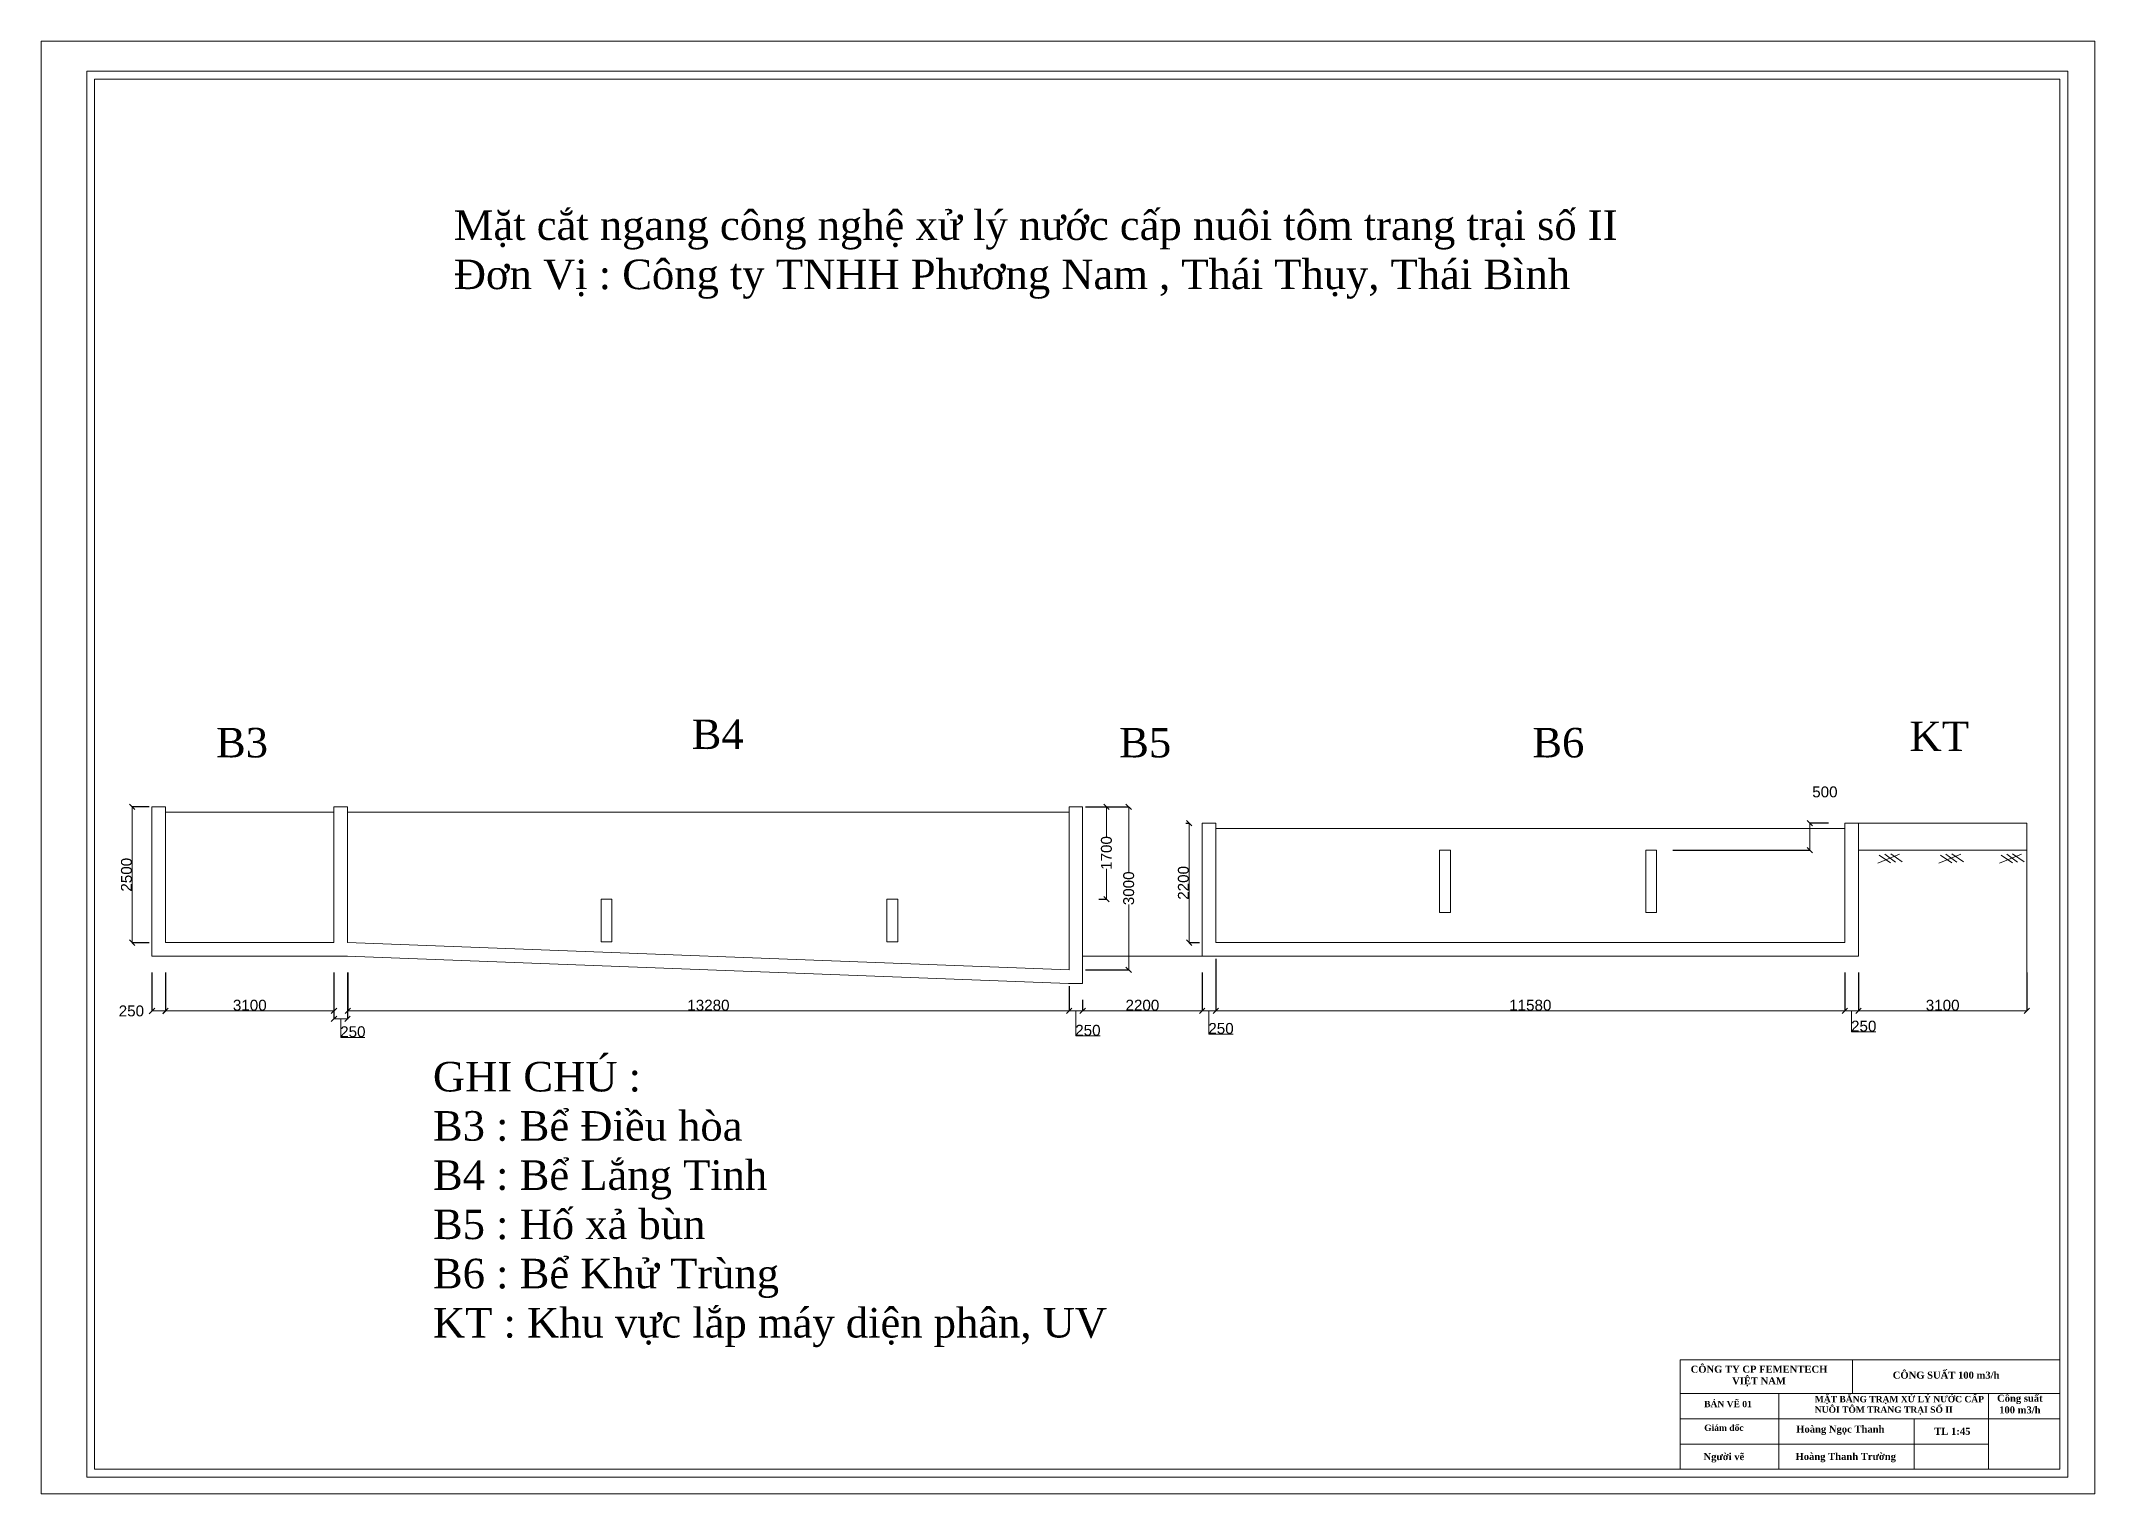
# Model space of a CAD drawing. Header units: millimetres. Extents: x 206353 to 629410, y -310207 to -126865.
# Drawn here: x 293284 to 331087, y -291395 to -264665 of the extents above; entities that cross this region are included whole.
import ezdxf

# ---------------------------------------------------------------- set-up
doc = ezdxf.new("R2010")
doc.units = ezdxf.units.MM
doc.header["$LTSCALE"] = 10
doc.header["$MEASUREMENT"] = 0
doc.layers.add('bao quanh', color=255, linetype='Continuous')
doc.layers.add('NETCHINH', color=1, linetype='Continuous', lineweight=50)
doc.styles.add('Annotative', font='arial.ttf')
doc.styles.add('CHU', font='times.ttf', dxfattribs={"height": 700})
doc.styles.add('dim', font='vnroman5.shx')
doc.dimstyles.new('iso', dxfattribs={"dimtxt": 200, "dimasz": 100, "dimexe": 2, "dimexo": 300, "dimgap": 1, "dimtad": 1, "dimtoh": 1, "dimdec": 0, "dimzin": 0, "dimdsep": 46, "dimtxsty": 'Annotative', "dimblk": 'OBLIQUE', "dimcen": 0.05, "dimclrt": 4, "dimadec": 0, "dimazin": 0, "dimtfac": 1, "dimtdec": 0, "dimtix": 1, "dimtmove": 2, "dimatfit": 3, "dimfxl": 1, "dimtolj": 1, "dimtzin": 0, "dimlwd": 5, "dimlwe": -1, "dimarcsym": 0})

msp = doc.modelspace()

# ---------------------------------------------------------------- texts
at = {"layer": 'bao quanh', "color": 2, "linetype": 'ByBlock', "lineweight": 5, "ltscale": 300, "char_height": 543.21, "attachment_point": 1, "style": 'dim'}
for s, width, insert in [('{\\fTimes New Roman|b0|i0|c0|p18;Mặt cắt ngang công nghệ xử lý nước cấp nuôi tôm trang trại số II \\PĐơn Vị : Công ty TNHH Phương Nam , Thái Thụy, Thái Bình}', 23260.168, (300880.5, -267779.5)), ('{\\fTimes New Roman|b0|i0|c0|p18;\\PB3}', 9477.405, (296503.2, -276395.4)), ('{\\fTimes New Roman|b0|i0|c0|p18;\\PB4}', 9477.405, (305257.7, -276241.6)), ('{\\fTimes New Roman|b0|i0|c0|p18;\\PB5}', 9477.405, (313127.7, -276395.4)), ('{\\fTimes New Roman|b0|i0|c0|p18;\\PB6}', 9477.405, (320731.7, -276395.4)), ('{\\fTimes New Roman|b0|i0|c0|p18;KT}', 9477.405, (327675.3, -277184.5)), ('{\\fTimes New Roman|b0|i0|c0|p18;GHI CHÚ :\\PB3 : Bể Điều hòa\\PB4 : Bể Lắng Tinh \\PB5 : Hố xả bùn \\PB6 : Bể Khử Trùng\\PKT : Khu vực lắp máy diện phân, UV}', 16490.956, (300496.7, -283446.6))]:
    msp.add_mtext_dynamic_manual_height_columns(s, width=width, gutter_width=1, heights=[0], dxfattribs=dict(at, insert=insert))
at = {"layer": 'NETCHINH', "lineweight": 5, "style": 'CHU'}
for s, insert, char_height, width, attachment_point in [('{\\fTimes New Roman|b1|i0|c0|p18;CÔNG TY CP FEMENTECH VIỆT NAM}', (324904.4, -289036.1), 128.969, 2886.013, 2), ('{\\fTimes New Roman|b1|i0|c0|p18;CÔNG SUẤT 100 m3/h}', (328347.9, -289144.9), 128.969, 3323.814, 2), ('{\\fTimes New Roman|b1|i0|c0|p18;MẶT BẰNG TRẠM XỬ LÝ NƯỚC CẤP NUÔI TÔM TRANG TRẠI SỐ II}', (325932.1, -289593.1), 116.073, 3279.022, 1), ('{\\fTimes New Roman|b1|i0|c0|p18;Công suất \\P100 m3/h}', (329705.9, -289570), 128.969, 3323.814, 2), ('{\\fTimes New Roman|b1|i0|c0|p18;BẢN VẼ 01}', (323895.3, -289684), 116.073, 1232.35, 1), ('{\\fTimes New Roman|b1|i0|c0|p18;Giám đốc}', (323895.3, -290120), 116.073, 1232.35, 1), ('{\\fTimes New Roman|b1|i0|c0|p18;Hoàng Ngọc Thanh}', (325589.8, -290137.6), 128.969, 3948.494, 1), ('{\\fTimes New Roman|b1|i0|c0|p18;TL 1:45}', (328130.1, -290179.2), 128.969, 1232.35, 1), ('{\\fTimes New Roman|b1|i0|c0|p18;Người vẽ}', (323883.4, -290644.2), 128.969, 1623.09, 1), ('{\\fTimes New Roman|b1|i0|c0|p18;Hoàng Thanh Trường}', (325576.4, -290640.9), 128.969, 2046.638, 1)]:
    msp.add_mtext(s, dxfattribs=dict(at, insert=insert, char_height=char_height, width=width, attachment_point=attachment_point))

# ---------------------------------------------------------------- blocks, each defined once
blk = doc.blocks.new('_Oblique')
at = {"color": 0, "linetype": 'ByBlock', "lineweight": -2}
blk.add_line((-0.5, -0.5), (0.5, 0.5), dxfattribs=at)
blk = doc.blocks.new('*D70')
at = {"layer": 'bao quanh', "color": 0, "ltscale": 300, "transparency": 16777216}
for p, q in [((295275, -278753), (294957, -278753)), ((295275, -281253), (294957, -281253))]:
    blk.add_line(p, q, dxfattribs=at)
at = {"layer": 'bao quanh', "color": 0, "lineweight": 5, "ltscale": 300, "transparency": 16777216}
blk.add_line((294959, -281253), (294959, -278753), dxfattribs=at)
at = {"layer": 'Defpoints', "color": 0, "linetype": 'ByBlock', "lineweight": 5, "ltscale": 300, "transparency": 16777216}
for p in [(294959, -278753), (295575, -278753), (295575, -281253)]:
    blk.add_point(p, dxfattribs=at)
at = {"layer": 'bao quanh', "color": 0, "linetype": 'ByBlock', "lineweight": 5, "ltscale": 300, "transparency": 16777216, "xscale": 100, "yscale": 100, "zscale": 100}
for p, rotation in [((294959, -278753), 90), ((294959, -281253), 270)]:
    blk.add_blockref('_Oblique', p, dxfattribs=dict(at, rotation=rotation))
at = {"layer": 'bao quanh', "color": 4, "linetype": 'ByBlock', "lineweight": 5, "ltscale": 300, "transparency": 16777216, "insert": (294856, -280003), "char_height": 200, "attachment_point": 5, "rotation": 90, "style": 'Annotative'}
blk.add_mtext('\\A1;2500', dxfattribs=at)
blk = doc.blocks.new('*D71')
at = {"layer": 'bao quanh', "color": 0, "ltscale": 300, "transparency": 16777216}
for p, q in [((295325, -281803), (295325, -282512)), ((295575, -281803), (295575, -282512))]:
    blk.add_line(p, q, dxfattribs=at)
at = {"layer": 'bao quanh', "color": 0, "lineweight": 5, "ltscale": 300, "transparency": 16777216}
blk.add_line((295325, -282510), (295575, -282510), dxfattribs=at)
at = {"layer": 'Defpoints', "color": 0, "linetype": 'ByBlock', "lineweight": 5, "ltscale": 300, "transparency": 16777216}
for p in [(295325, -281503), (295575, -281503), (295575, -282510)]:
    blk.add_point(p, dxfattribs=at)
at = {"layer": 'bao quanh', "color": 0, "linetype": 'ByBlock', "lineweight": 5, "ltscale": 300, "transparency": 16777216, "xscale": 100, "yscale": 100, "zscale": 100, "rotation": 180}
blk.add_blockref('_Oblique', (295325, -282510), dxfattribs=at)
at = {"layer": 'bao quanh', "color": 0, "linetype": 'ByBlock', "lineweight": 5, "ltscale": 300, "transparency": 16777216, "xscale": 100, "yscale": 100, "zscale": 100}
blk.add_blockref('_Oblique', (295575, -282510), dxfattribs=at)
at = {"layer": 'bao quanh', "color": 4, "linetype": 'ByBlock', "lineweight": 5, "ltscale": 300, "transparency": 16777216, "insert": (294946, -282510), "char_height": 200, "attachment_point": 5, "style": 'Annotative'}
blk.add_mtext('\\A1;250', dxfattribs=at)
blk = doc.blocks.new('*D72')
at = {"layer": 'bao quanh', "color": 0, "ltscale": 300, "transparency": 16777216}
for p, q in [((295575, -281803), (295575, -282510)), ((298675, -281803), (298675, -282510))]:
    blk.add_line(p, q, dxfattribs=at)
at = {"layer": 'bao quanh', "color": 0, "lineweight": 5, "ltscale": 300, "transparency": 16777216}
blk.add_line((295575, -282508), (298675, -282508), dxfattribs=at)
at = {"layer": 'Defpoints', "color": 0, "linetype": 'ByBlock', "lineweight": 5, "ltscale": 300, "transparency": 16777216}
for p in [(295575, -281503), (298675, -281503), (298675, -282508)]:
    blk.add_point(p, dxfattribs=at)
at = {"layer": 'bao quanh', "color": 0, "linetype": 'ByBlock', "lineweight": 5, "ltscale": 300, "transparency": 16777216, "xscale": 100, "yscale": 100, "zscale": 100, "rotation": 180}
blk.add_blockref('_Oblique', (295575, -282508), dxfattribs=at)
at = {"layer": 'bao quanh', "color": 0, "linetype": 'ByBlock', "lineweight": 5, "ltscale": 300, "transparency": 16777216, "xscale": 100, "yscale": 100, "zscale": 100}
blk.add_blockref('_Oblique', (298675, -282508), dxfattribs=at)
at = {"layer": 'bao quanh', "color": 4, "linetype": 'ByBlock', "lineweight": 5, "ltscale": 300, "transparency": 16777216, "insert": (297125, -282405), "char_height": 200, "attachment_point": 5, "style": 'Annotative'}
blk.add_mtext('\\A1;3100', dxfattribs=at)
blk = doc.blocks.new('*D73')
at = {"layer": 'bao quanh', "color": 0, "ltscale": 300, "transparency": 16777216}
for p, q in [((298675, -281803), (298675, -282658)), ((298925, -281803), (298925, -282658))]:
    blk.add_line(p, q, dxfattribs=at)
at = {"layer": 'bao quanh', "color": 0, "lineweight": 5, "ltscale": 300, "transparency": 16777216}
for p, q in [((298675, -282656), (298925, -282656)), ((298800, -282656), (298799, -282996)), ((298799, -282996), (299245, -282996))]:
    blk.add_line(p, q, dxfattribs=at)
at = {"layer": 'Defpoints', "color": 0, "linetype": 'ByBlock', "lineweight": 5, "ltscale": 300, "transparency": 16777216}
for p in [(298675, -281503), (298925, -281503), (298925, -282656)]:
    blk.add_point(p, dxfattribs=at)
at = {"layer": 'bao quanh', "color": 0, "linetype": 'ByBlock', "lineweight": 5, "ltscale": 300, "transparency": 16777216, "xscale": 100, "yscale": 100, "zscale": 100, "rotation": 180}
blk.add_blockref('_Oblique', (298675, -282656), dxfattribs=at)
at = {"layer": 'bao quanh', "color": 0, "linetype": 'ByBlock', "lineweight": 5, "ltscale": 300, "transparency": 16777216, "xscale": 100, "yscale": 100, "zscale": 100}
blk.add_blockref('_Oblique', (298925, -282656), dxfattribs=at)
at = {"layer": 'bao quanh', "color": 4, "linetype": 'ByBlock', "lineweight": 5, "ltscale": 300, "transparency": 16777216, "insert": (299022, -282893), "char_height": 200, "attachment_point": 5, "style": 'Annotative'}
blk.add_mtext('\\A1;250', dxfattribs=at)
blk = doc.blocks.new('*D74')
at = {"layer": 'bao quanh', "color": 0, "ltscale": 300, "transparency": 16777216}
for p, q in [((312205, -282053), (312205, -282510)), ((312455, -282303), (312455, -282510))]:
    blk.add_line(p, q, dxfattribs=at)
at = {"layer": 'bao quanh', "color": 0, "lineweight": 5, "ltscale": 300, "transparency": 16777216}
for p, q in [((312205, -282508), (312455, -282508)), ((312330, -282508), (312329, -282969)), ((312329, -282969), (312775, -282969))]:
    blk.add_line(p, q, dxfattribs=at)
at = {"layer": 'Defpoints', "color": 0, "linetype": 'ByBlock', "lineweight": 5, "ltscale": 300, "transparency": 16777216}
for p in [(312205, -281753), (312455, -282003), (312455, -282508)]:
    blk.add_point(p, dxfattribs=at)
at = {"layer": 'bao quanh', "color": 0, "linetype": 'ByBlock', "lineweight": 5, "ltscale": 300, "transparency": 16777216, "xscale": 100, "yscale": 100, "zscale": 100, "rotation": 180}
blk.add_blockref('_Oblique', (312205, -282508), dxfattribs=at)
at = {"layer": 'bao quanh', "color": 0, "linetype": 'ByBlock', "lineweight": 5, "ltscale": 300, "transparency": 16777216, "xscale": 100, "yscale": 100, "zscale": 100}
blk.add_blockref('_Oblique', (312455, -282508), dxfattribs=at)
at = {"layer": 'bao quanh', "color": 4, "linetype": 'ByBlock', "lineweight": 5, "ltscale": 300, "transparency": 16777216, "insert": (312552, -282866), "char_height": 200, "attachment_point": 5, "style": 'Annotative'}
blk.add_mtext('\\A1;250', dxfattribs=at)
blk = doc.blocks.new('*D75')
at = {"layer": 'bao quanh', "color": 0, "ltscale": 300, "transparency": 16777216}
for p, q in [((314655, -281803), (314655, -282510)), ((312455, -282303), (312455, -282510))]:
    blk.add_line(p, q, dxfattribs=at)
at = {"layer": 'bao quanh', "color": 0, "lineweight": 5, "ltscale": 300, "transparency": 16777216}
blk.add_line((312455, -282508), (314655, -282508), dxfattribs=at)
at = {"layer": 'Defpoints', "color": 0, "linetype": 'ByBlock', "lineweight": 5, "ltscale": 300, "transparency": 16777216}
for p in [(314655, -281503), (312455, -282003), (314655, -282508)]:
    blk.add_point(p, dxfattribs=at)
at = {"layer": 'bao quanh', "color": 0, "linetype": 'ByBlock', "lineweight": 5, "ltscale": 300, "transparency": 16777216, "xscale": 100, "yscale": 100, "zscale": 100, "rotation": 180}
blk.add_blockref('_Oblique', (312455, -282508), dxfattribs=at)
at = {"layer": 'bao quanh', "color": 0, "linetype": 'ByBlock', "lineweight": 5, "ltscale": 300, "transparency": 16777216, "xscale": 100, "yscale": 100, "zscale": 100}
blk.add_blockref('_Oblique', (314655, -282508), dxfattribs=at)
at = {"layer": 'bao quanh', "color": 4, "linetype": 'ByBlock', "lineweight": 5, "ltscale": 300, "transparency": 16777216, "insert": (313555, -282405), "char_height": 200, "attachment_point": 5, "style": 'Annotative'}
blk.add_mtext('\\A1;2200', dxfattribs=at)
blk = doc.blocks.new('*D76')
at = {"layer": 'bao quanh', "color": 0, "ltscale": 300, "transparency": 16777216}
for p, q in [((314905, -281553), (314905, -282510)), ((314655, -281803), (314655, -282510))]:
    blk.add_line(p, q, dxfattribs=at)
at = {"layer": 'bao quanh', "color": 0, "lineweight": 5, "ltscale": 300, "transparency": 16777216}
for p, q in [((314655, -282508), (314905, -282508)), ((314780, -282508), (314779, -282935)), ((314779, -282935), (315225, -282935))]:
    blk.add_line(p, q, dxfattribs=at)
at = {"layer": 'Defpoints', "color": 0, "linetype": 'ByBlock', "lineweight": 5, "ltscale": 300, "transparency": 16777216}
for p in [(314905, -281253), (314655, -281503), (314905, -282508)]:
    blk.add_point(p, dxfattribs=at)
at = {"layer": 'bao quanh', "color": 0, "linetype": 'ByBlock', "lineweight": 5, "ltscale": 300, "transparency": 16777216, "xscale": 100, "yscale": 100, "zscale": 100, "rotation": 180}
blk.add_blockref('_Oblique', (314655, -282508), dxfattribs=at)
at = {"layer": 'bao quanh', "color": 0, "linetype": 'ByBlock', "lineweight": 5, "ltscale": 300, "transparency": 16777216, "xscale": 100, "yscale": 100, "zscale": 100}
blk.add_blockref('_Oblique', (314905, -282508), dxfattribs=at)
at = {"layer": 'bao quanh', "color": 4, "linetype": 'ByBlock', "lineweight": 5, "ltscale": 300, "transparency": 16777216, "insert": (315002, -282832), "char_height": 200, "attachment_point": 5, "style": 'Annotative'}
blk.add_mtext('\\A1;250', dxfattribs=at)
blk = doc.blocks.new('*D77')
at = {"layer": 'bao quanh', "color": 0, "ltscale": 300, "transparency": 16777216}
for p, q in [((314905, -281553), (314905, -282510)), ((326485, -281803), (326485, -282510))]:
    blk.add_line(p, q, dxfattribs=at)
at = {"layer": 'bao quanh', "color": 0, "lineweight": 5, "ltscale": 300, "transparency": 16777216}
blk.add_line((314905, -282508), (326485, -282508), dxfattribs=at)
at = {"layer": 'Defpoints', "color": 0, "linetype": 'ByBlock', "lineweight": 5, "ltscale": 300, "transparency": 16777216}
for p in [(314905, -281253), (326485, -281503), (326485, -282508)]:
    blk.add_point(p, dxfattribs=at)
at = {"layer": 'bao quanh', "color": 0, "linetype": 'ByBlock', "lineweight": 5, "ltscale": 300, "transparency": 16777216, "xscale": 100, "yscale": 100, "zscale": 100, "rotation": 180}
blk.add_blockref('_Oblique', (314905, -282508), dxfattribs=at)
at = {"layer": 'bao quanh', "color": 0, "linetype": 'ByBlock', "lineweight": 5, "ltscale": 300, "transparency": 16777216, "xscale": 100, "yscale": 100, "zscale": 100}
blk.add_blockref('_Oblique', (326485, -282508), dxfattribs=at)
at = {"layer": 'bao quanh', "color": 4, "linetype": 'ByBlock', "lineweight": 5, "ltscale": 300, "transparency": 16777216, "insert": (320695, -282405), "char_height": 200, "attachment_point": 5, "style": 'Annotative'}
blk.add_mtext('\\A1;11580', dxfattribs=at)
blk = doc.blocks.new('*D78')
at = {"layer": 'bao quanh', "color": 0, "ltscale": 300, "transparency": 16777216}
for p, q in [((326485, -281803), (326485, -282510)), ((326735, -281803), (326735, -282510))]:
    blk.add_line(p, q, dxfattribs=at)
at = {"layer": 'bao quanh', "color": 0, "lineweight": 5, "ltscale": 300, "transparency": 16777216}
for p, q in [((326485, -282508), (326735, -282508)), ((326610, -282508), (326609, -282893)), ((326609, -282893), (327055, -282893))]:
    blk.add_line(p, q, dxfattribs=at)
at = {"layer": 'Defpoints', "color": 0, "linetype": 'ByBlock', "lineweight": 5, "ltscale": 300, "transparency": 16777216}
for p in [(326485, -281503), (326735, -281503), (326735, -282508)]:
    blk.add_point(p, dxfattribs=at)
at = {"layer": 'bao quanh', "color": 0, "linetype": 'ByBlock', "lineweight": 5, "ltscale": 300, "transparency": 16777216, "xscale": 100, "yscale": 100, "zscale": 100, "rotation": 180}
blk.add_blockref('_Oblique', (326485, -282508), dxfattribs=at)
at = {"layer": 'bao quanh', "color": 0, "linetype": 'ByBlock', "lineweight": 5, "ltscale": 300, "transparency": 16777216, "xscale": 100, "yscale": 100, "zscale": 100}
blk.add_blockref('_Oblique', (326735, -282508), dxfattribs=at)
at = {"layer": 'bao quanh', "color": 4, "linetype": 'ByBlock', "lineweight": 5, "ltscale": 300, "transparency": 16777216, "insert": (326832, -282790), "char_height": 200, "attachment_point": 5, "style": 'Annotative'}
blk.add_mtext('\\A1;250', dxfattribs=at)
blk = doc.blocks.new('*D79')
at = {"layer": 'bao quanh', "color": 0, "ltscale": 300, "transparency": 16777216}
for p, q in [((326735, -281803), (326735, -282510)), ((329835, -281803), (329835, -282510))]:
    blk.add_line(p, q, dxfattribs=at)
at = {"layer": 'bao quanh', "color": 0, "lineweight": 5, "ltscale": 300, "transparency": 16777216}
blk.add_line((326735, -282508), (329835, -282508), dxfattribs=at)
at = {"layer": 'Defpoints', "color": 0, "linetype": 'ByBlock', "lineweight": 5, "ltscale": 300, "transparency": 16777216}
for p in [(326735, -281503), (329835, -281503), (329835, -282508)]:
    blk.add_point(p, dxfattribs=at)
at = {"layer": 'bao quanh', "color": 0, "linetype": 'ByBlock', "lineweight": 5, "ltscale": 300, "transparency": 16777216, "xscale": 100, "yscale": 100, "zscale": 100, "rotation": 180}
blk.add_blockref('_Oblique', (326735, -282508), dxfattribs=at)
at = {"layer": 'bao quanh', "color": 0, "linetype": 'ByBlock', "lineweight": 5, "ltscale": 300, "transparency": 16777216, "xscale": 100, "yscale": 100, "zscale": 100}
blk.add_blockref('_Oblique', (329835, -282508), dxfattribs=at)
at = {"layer": 'bao quanh', "color": 4, "linetype": 'ByBlock', "lineweight": 5, "ltscale": 300, "transparency": 16777216, "insert": (328285, -282405), "char_height": 200, "attachment_point": 5, "style": 'Annotative'}
blk.add_mtext('\\A1;3100', dxfattribs=at)
blk = doc.blocks.new('*D80')
at = {"layer": 'bao quanh', "color": 0, "ltscale": 300, "transparency": 16777216}
for p, q in [((312505, -278753), (313305, -278753)), ((312505, -281753), (313305, -281753))]:
    blk.add_line(p, q, dxfattribs=at)
at = {"layer": 'bao quanh', "color": 0, "lineweight": 5, "ltscale": 300, "transparency": 16777216}
for p, q in [((313303, -278753), (313303, -279954)), ((313303, -281753), (313303, -280552))]:
    blk.add_line(p, q, dxfattribs=at)
at = {"layer": 'Defpoints', "color": 0, "linetype": 'ByBlock', "lineweight": 5, "ltscale": 300, "transparency": 16777216}
for p in [(312205, -278753), (312205, -281753), (313303, -281753)]:
    blk.add_point(p, dxfattribs=at)
at = {"layer": 'bao quanh', "color": 0, "linetype": 'ByBlock', "lineweight": 5, "ltscale": 300, "transparency": 16777216, "xscale": 100, "yscale": 100, "zscale": 100}
for p, rotation in [((313303, -278753), 90), ((313303, -281753), 270)]:
    blk.add_blockref('_Oblique', p, dxfattribs=dict(at, rotation=rotation))
at = {"layer": 'bao quanh', "color": 4, "linetype": 'ByBlock', "lineweight": 5, "ltscale": 300, "transparency": 16777216, "insert": (313303, -280253), "char_height": 200, "attachment_point": 5, "rotation": 90, "style": 'Annotative'}
blk.add_mtext('\\A1;3000', dxfattribs=at)
blk = doc.blocks.new('*D81')
at = {"layer": 'bao quanh', "color": 0, "ltscale": 300, "transparency": 16777216}
for p, q in [((326185, -279053), (325838, -279053)), ((323319, -279553), (325842, -279553))]:
    blk.add_line(p, q, dxfattribs=at)
at = {"layer": 'bao quanh', "color": 0, "lineweight": 5, "ltscale": 300, "transparency": 16777216}
blk.add_line((325840, -279053), (325840, -279553), dxfattribs=at)
at = {"layer": 'Defpoints', "color": 0, "linetype": 'ByBlock', "lineweight": 5, "ltscale": 300, "transparency": 16777216}
for p in [(326485, -279053), (323019, -279553), (325840, -279553)]:
    blk.add_point(p, dxfattribs=at)
at = {"layer": 'bao quanh', "color": 0, "linetype": 'ByBlock', "lineweight": 5, "ltscale": 300, "transparency": 16777216, "xscale": 100, "yscale": 100, "zscale": 100}
for p, rotation in [((325840, -279053), 90), ((325840, -279553), 270)]:
    blk.add_blockref('_Oblique', p, dxfattribs=dict(at, rotation=rotation))
at = {"layer": 'bao quanh', "color": 4, "linetype": 'ByBlock', "lineweight": 5, "ltscale": 300, "transparency": 16777216, "insert": (326117, -278480), "char_height": 200, "attachment_point": 5, "style": 'Annotative'}
blk.add_mtext('\\A1;500', dxfattribs=at)
blk = doc.blocks.new('*D83')
at = {"layer": 'bao quanh', "color": 0, "ltscale": 300, "transparency": 16777216}
for p, q in [((314355, -279053), (314412, -279053)), ((314605, -281253), (314412, -281253))]:
    blk.add_line(p, q, dxfattribs=at)
at = {"layer": 'bao quanh', "color": 0, "lineweight": 5, "ltscale": 300, "transparency": 16777216}
blk.add_line((314414, -279053), (314414, -281253), dxfattribs=at)
at = {"layer": 'Defpoints', "color": 0, "linetype": 'ByBlock', "lineweight": 5, "ltscale": 300, "transparency": 16777216}
for p in [(314655, -279053), (314414, -281253), (314905, -281253)]:
    blk.add_point(p, dxfattribs=at)
at = {"layer": 'bao quanh', "color": 0, "linetype": 'ByBlock', "lineweight": 5, "ltscale": 300, "transparency": 16777216, "xscale": 100, "yscale": 100, "zscale": 100}
for p, rotation in [((314414, -279053), 90), ((314414, -281253), 270)]:
    blk.add_blockref('_Oblique', p, dxfattribs=dict(at, rotation=rotation))
at = {"layer": 'bao quanh', "color": 4, "linetype": 'ByBlock', "lineweight": 5, "ltscale": 300, "transparency": 16777216, "insert": (314310, -280153), "char_height": 200, "attachment_point": 5, "rotation": 90, "style": 'Annotative'}
blk.add_mtext('\\A1;2200', dxfattribs=at)
blk = doc.blocks.new('*D84')
at = {"layer": 'bao quanh', "color": 0, "ltscale": 300, "transparency": 16777216}
for p, q in [((312505, -278753), (312895, -278753)), ((312755, -280453), (312895, -280453))]:
    blk.add_line(p, q, dxfattribs=at)
at = {"layer": 'bao quanh', "color": 0, "lineweight": 5, "ltscale": 300, "transparency": 16777216}
for p, q in [((312893, -278753), (312893, -279313)), ((312893, -280453), (312893, -279893))]:
    blk.add_line(p, q, dxfattribs=at)
at = {"layer": 'Defpoints', "color": 0, "linetype": 'ByBlock', "lineweight": 5, "ltscale": 300, "transparency": 16777216}
for p in [(312205, -278753), (312893, -278753), (312455, -280453)]:
    blk.add_point(p, dxfattribs=at)
at = {"layer": 'bao quanh', "color": 0, "linetype": 'ByBlock', "lineweight": 5, "ltscale": 300, "transparency": 16777216, "xscale": 100, "yscale": 100, "zscale": 100}
for p, rotation in [((312893, -278753), 90), ((312893, -280453), 270)]:
    blk.add_blockref('_Oblique', p, dxfattribs=dict(at, rotation=rotation))
at = {"layer": 'bao quanh', "color": 4, "linetype": 'ByBlock', "lineweight": 5, "ltscale": 300, "transparency": 16777216, "insert": (312893, -279603), "char_height": 200, "attachment_point": 5, "rotation": 90, "style": 'Annotative'}
blk.add_mtext('\\A1;1700', dxfattribs=at)
blk = doc.blocks.new('dat')
at = {"layer": 'bao quanh', "color": 2, "linetype": 'ByBlock', "lineweight": 5, "ltscale": 300}
for p, q in [((442073, -233362), (441670, -233530)), ((441696, -233382), (441905, -233523)), ((441800, -233361), (441997, -233512)), ((441909, -233358), (442122, -233502))]:
    blk.add_line(p, q, dxfattribs=at)
blk = doc.blocks.new('*D95')
at = {"layer": 'bao quanh', "color": 0, "ltscale": 300, "transparency": 16777216}
for p, q in [((298930, -281803), (298930, -282510)), ((312205, -282053), (312205, -282510))]:
    blk.add_line(p, q, dxfattribs=at)
at = {"layer": 'bao quanh', "color": 0, "lineweight": 5, "ltscale": 300, "transparency": 16777216}
blk.add_line((298930, -282508), (312205, -282508), dxfattribs=at)
at = {"layer": 'Defpoints', "color": 0, "linetype": 'ByBlock', "lineweight": 5, "ltscale": 300, "transparency": 16777216}
for p in [(298930, -281503), (312205, -281753), (312205, -282508)]:
    blk.add_point(p, dxfattribs=at)
at = {"layer": 'bao quanh', "color": 0, "linetype": 'ByBlock', "lineweight": 5, "ltscale": 300, "transparency": 16777216, "xscale": 100, "yscale": 100, "zscale": 100, "rotation": 180}
blk.add_blockref('_Oblique', (298930, -282508), dxfattribs=at)
at = {"layer": 'bao quanh', "color": 0, "linetype": 'ByBlock', "lineweight": 5, "ltscale": 300, "transparency": 16777216, "xscale": 100, "yscale": 100, "zscale": 100}
blk.add_blockref('_Oblique', (312205, -282508), dxfattribs=at)
at = {"layer": 'bao quanh', "color": 4, "linetype": 'ByBlock', "lineweight": 5, "ltscale": 300, "transparency": 16777216, "insert": (305567, -282405), "char_height": 200, "attachment_point": 5, "style": 'Annotative'}
blk.add_mtext('\\A1;13280', dxfattribs=at)

# ---------------------------------------------------------------- dimensions: what is measured, and where the dimension line sits
at = {"layer": 'bao quanh', "color": 2, "linetype": 'ByBlock', "lineweight": 5, "ltscale": 300}
for base, p1, p2, picture, middle in [((325840.1, -279552.8), (326484.6, -279052.8), (323019.1, -279552.8), '*D81', (326116.8, -278479.7)), ((313302.5, -281752.8), (312204.6, -278752.8), (312204.6, -281752.8), '*D80', (313302.5, -280252.8)), ((312892.5, -278752.8), (312454.6, -280452.8), (312204.6, -278752.8), '*D84', (312892.5, -279602.8))]:
    dim = msp.add_linear_dim(base=base, p1=p1, p2=p2, angle=90, dimstyle='iso', dxfattribs=at)
    dim.commit()
    dim.dimension.update_dxf_attribs({"geometry": picture, "text_midpoint": middle, "dimtype": 160})
for base, p1, p2, picture, middle in [((294959.2, -278752.8), (295574.6, -281252.8), (295574.6, -278752.8), '*D70', (294856.1, -280002.8)), ((314413.6, -281252.8), (314654.6, -279052.8), (314904.6, -281252.8), '*D83', (314310.5, -280152.8))]:
    dim = msp.add_linear_dim(base=base, p1=p1, p2=p2, angle=90, dimstyle='iso', dxfattribs=at)
    dim.commit()
    dim.dimension.update_dxf_attribs({"geometry": picture, "text_midpoint": middle})
for base, p1, p2, picture, middle in [((314904.6, -282508.2), (314654.6, -281502.8), (314904.6, -281252.8), '*D76', (314779.6, -282935.3)), ((295574.6, -282510.2), (295324.6, -281502.8), (295574.6, -281502.8), '*D71', (294945.7, -282510.2)), ((298924.6, -282656.1), (298674.6, -281502.8), (298924.6, -281502.9), '*D73', (298799.6, -282996.4)), ((326734.6, -282508.2), (326484.6, -281502.8), (326734.6, -281502.8), '*D78', (326609.6, -282893)), ((312454.6, -282508.2), (312204.6, -281752.8), (312454.6, -282002.8), '*D74', (312329.6, -282969.1))]:
    dim = msp.add_linear_dim(base=base, p1=p1, p2=p2, dimstyle='iso', dxfattribs=at)
    dim.commit()
    dim.dimension.update_dxf_attribs({"geometry": picture, "text_midpoint": middle, "dimtype": 160})
for base, p1, p2, picture, middle in [((326484.6, -282508.2), (314904.6, -281252.8), (326484.6, -281502.8), '*D77', (320694.6, -282405.1)), ((298674.6, -282508.2), (295574.6, -281502.8), (298674.6, -281502.8), '*D72', (297124.6, -282405)), ((314654.6, -282508.2), (312454.6, -282002.8), (314654.6, -281502.8), '*D75', (313554.6, -282405.1)), ((329834.6, -282508.2), (326734.6, -281502.8), (329834.6, -281502.8), '*D79', (328284.6, -282405))]:
    dim = msp.add_linear_dim(base=base, p1=p1, p2=p2, dimstyle='iso', dxfattribs=at)
    dim.commit()
    dim.dimension.update_dxf_attribs({"geometry": picture, "text_midpoint": middle})
dim = msp.add_linear_dim(base=(312204.6, -282508.2), p1=(298930.2, -281503.2), p2=(312204.6, -281752.8), text='13280', dimstyle='iso', dxfattribs=at)
dim.commit()
dim.dimension.update_dxf_attribs({"geometry": '*D95', "text_midpoint": (305567.4, -282405)})

# ---------------------------------------------------------------- linework, layer by layer
at = {"layer": 'bao quanh', "color": 2, "linetype": 'ByBlock', "lineweight": 5, "ltscale": 300}
for p, q in [((295574.6, -278752.8), (295324.6, -278752.8)), ((295574.6, -281252.8), (295574.6, -278752.8)), ((298674.6, -278852.8), (295574.6, -278852.8)), ((298674.6, -278752.8), (298924.6, -278752.8)), ((298924.6, -279402.8), (298924.6, -278752.8)), ((312204.6, -278852.8), (298924.6, -278852.8)), ((312204.6, -279652.8), (312204.6, -278752.8)), ((312204.6, -278752.8), (312454.6, -278752.8)), ((312204.6, -278752.8), (312204.6, -281752.8)), ((312204.6, -278752.8), (312204.6, -278852.8)), ((312454.6, -279652.8), (312454.6, -278752.8)), ((312454.6, -278752.8), (312454.6, -279952.8)), ((314654.6, -279052.8), (314904.6, -279052.8)), ((314904.6, -279652.8), (314904.6, -279052.8)), ((314904.6, -281252.8), (314904.6, -279052.8)), ((314904.6, -279052.8), (314904.6, -279152.8)), ((314904.6, -279152.8), (326484.6, -279152.8)), ((326484.6, -279402.8), (326484.6, -279052.8)), ((326484.6, -279052.8), (326734.6, -279052.8)), ((326484.6, -279052.8), (326484.6, -279852.8)), ((326734.6, -279652.8), (326734.6, -279052.8)), ((326734.6, -279052.8), (326734.6, -279552.8)), ((326734.6, -279052.8), (329834.6, -279052.8)), ((329834.6, -281802.8), (329834.6, -279052.8)), ((312454.6, -281502.8), (312454.6, -279652.8)), ((319224.6, -279552.8), (319024.6, -279552.8)), ((323019.1, -279552.8), (322819.1, -279552.8)), ((326484.6, -281252.8), (326484.6, -279402.8)), ((326734.6, -279552.8), (329834.6, -279552.8)), ((303590.5, -280452.8), (303790.5, -280452.8)), ((308851.6, -280452.8), (309051.6, -280452.8)), ((319224.6, -280694.8), (319024.6, -280694.8)), ((323019.1, -280694.8), (322819.1, -280694.8)), ((312204.6, -281752.8), (298924.6, -281252.8)), ((303790.5, -281234.9), (303590.5, -281234.9)), ((309051.6, -281234.9), (308851.6, -281234.9)), ((312204.6, -281252.8), (312204.6, -281752.8)), ((326734.6, -281252.8), (326734.6, -281502.8)), ((298674.6, -281502.8), (298924.6, -281502.8)), ((312195.2, -282002.6), (298915.2, -281502.6)), ((312454.6, -281502.8), (312454.6, -282002.8)), ((314654.6, -281502.8), (312454.6, -281502.8)), ((312454.6, -282002.8), (312199.4, -282002.8))]:
    msp.add_line(p, q, dxfattribs=at)
at = {"layer": 'bao quanh', "lineweight": 5, "ltscale": 300}
for p, q in [((319024.6, -279552.8), (319024.6, -280694.8)), ((319224.6, -279552.8), (319224.6, -280694.8)), ((322819.1, -280694.8), (322819.1, -279552.8)), ((323019.1, -280694.8), (323019.1, -279552.8)), ((303590.5, -280452.8), (303590.5, -281234.9)), ((303790.5, -280452.8), (303790.5, -281234.9)), ((308851.6, -281234.9), (308851.6, -280452.8)), ((309051.6, -281234.9), (309051.6, -280452.8))]:
    msp.add_line(p, q, dxfattribs=at)
at = {"layer": 'bao quanh', "color": 2, "linetype": 'ByBlock', "lineweight": 5, "ltscale": 300}
for points in [[(298674.6, -281502.8), (295324.6, -281502.8), (295324.6, -278752.8)], [(298674.6, -278752.8), (298674.6, -281252.8)], [(326734.6, -281502.8), (314654.6, -281502.8), (314654.6, -279052.8)], [(298674.6, -279652.8), (298674.6, -281252.8), (295574.6, -281252.8), (295574.6, -279652.8)], [(298924.6, -279402.8), (298924.6, -281252.8)], [(298924.6, -279652.8), (298924.6, -281252.8)], [(312204.6, -281252.8), (312204.6, -279652.8)], [(312454.6, -281502.8), (312454.6, -281502.8), (312454.6, -279402.8)], [(326484.6, -279652.8), (326484.6, -281252.8), (314904.6, -281252.8), (314904.6, -279652.8)], [(326734.6, -281252.8), (326734.6, -279652.8)], [(326734.6, -281502.8), (326484.6, -281502.8)]]:
    msp.add_lwpolyline(points, dxfattribs=at)
at = {"layer": 'NETCHINH', "color": 5, "lineweight": 5}
for p, q in [((323452, -288929.8), (323452, -290941.7)), ((330448.4, -288929.8), (323452, -288929.8)), ((326623.9, -289548.8), (326623.9, -288929.8)), ((330448.4, -289548.8), (323452, -289548.8)), ((325268.2, -289548.8), (325268.2, -290941.7)), ((329131.3, -290941.7), (329131.3, -289548.8)), ((330448.4, -290013.1), (323452, -290013.1)), ((327759.4, -290013.1), (327759.4, -290941.7)), ((323452, -290477.4), (329131.3, -290477.4))]:
    msp.add_line(p, q, dxfattribs=at)
for points in [[(331087.5, -291395), (331087.5, -264665), (293283.6, -264665), (293283.6, -291395), (331087.5, -291395)], [(294267.9, -290941.7), (294267.9, -265362.7), (330443.8, -265362.7), (330443.8, -290941.7), (294267.9, -290941.7)]]:
    msp.add_lwpolyline(points, dxfattribs=at)
msp.add_lwpolyline([(294124.6, -291085), (330587.1, -291085), (330587.1, -265219.5), (294124.6, -265219.5)], close=True, dxfattribs=at)

# ---------------------------------------------------------------- block references
at = {"layer": 'bao quanh', "color": 2, "linetype": 'ByBlock', "lineweight": 5}
for p in [(-114581.1, -46261.3), (-113453.7, -46261.3), (-112336.9, -46261.3)]:
    msp.add_blockref('dat', p, dxfattribs=at)

msp.set_redraw_order([(e.dxf.handle, doc.entitydb.next_handle()) for e in msp.query("TEXT MTEXT ATTDEF DIMENSION ARC_DIMENSION")])  # texts and dimensions are drawn at this point

doc.saveas('drawing.dxf')
